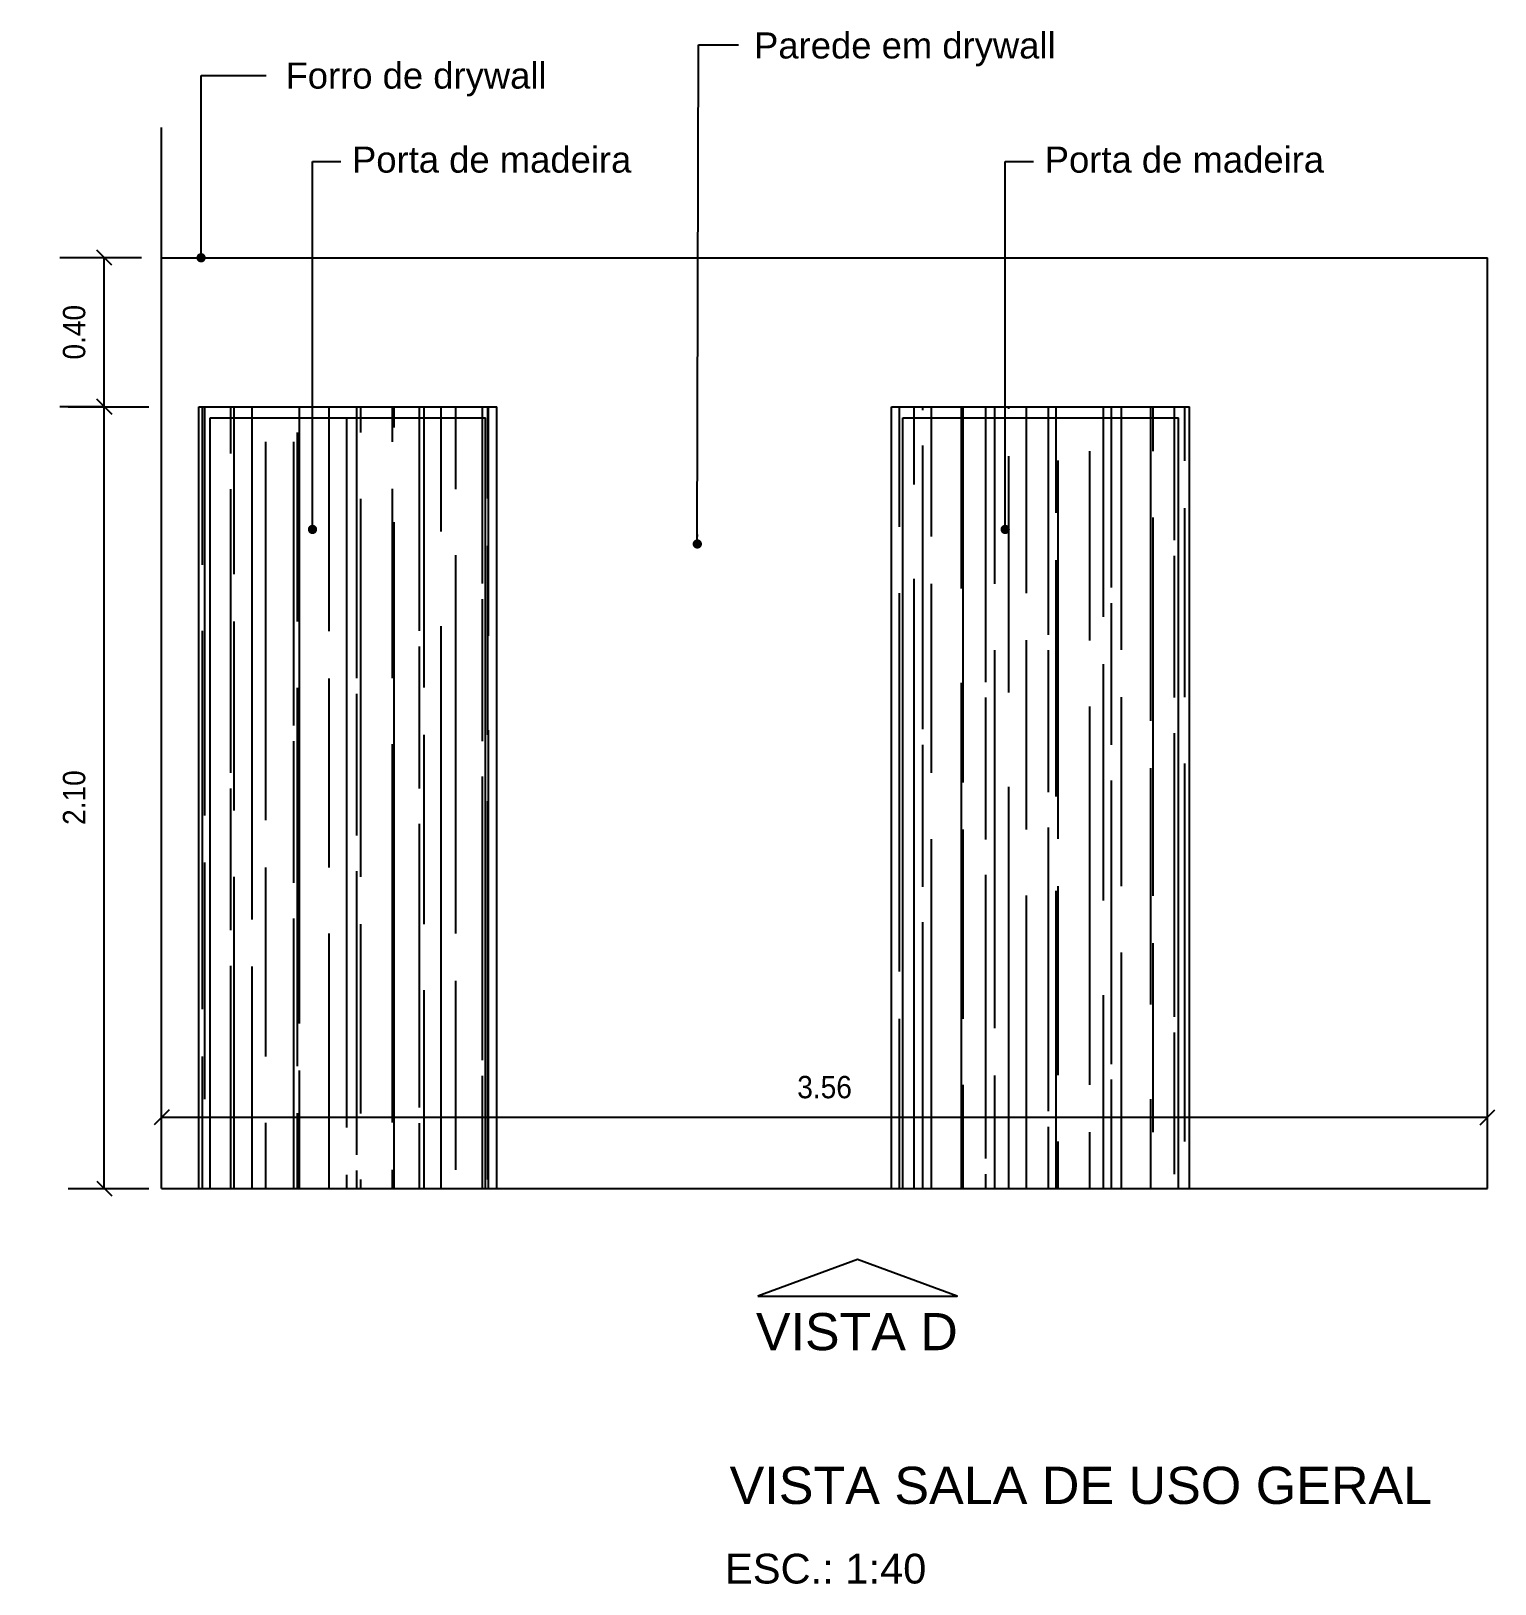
# Model space of a CAD drawing. Header units: millimetres. Extents: x 7034 to 7235, y -465 to -378.
# Drawn here: x 7124.869 to 7128.799, y -400.971 to -396.8 of the extents above; entities that cross this region are included whole.
import ezdxf

# ---------------------------------------------------------------- set-up
doc = ezdxf.new("R2010")
doc.units = ezdxf.units.MM
doc.header["$LTSCALE"] = 0.005
doc.linetypes.add('CONTINUO', pattern=[0])
doc.layers.get('0').update_dxf_attribs({"linetype": 'CONTINUO'})
doc.layers.get('DEFPOINTS').update_dxf_attribs({"linetype": 'CONTINUO', "lineweight": 15})
for name, color, linetype in [('- COTAS', 12, 'Continuous'), ('.DETALHES PRETO', 250, 'Continuous'), ('0-COTAS', 12, 'Continuous'), ('ARQ-TEXTO', 3, 'Continuous'), ('ARQ_ALVENARIA', 6, 'Continuous'), ('ARQ_TXT_AMBIENTE', 3, 'Continuous'), ('DETALHES', 4, 'Continuous'), ('NN_COTA', 1, 'Continuous'), ('NN_GESSO', 5, 'Continuous')]:
    doc.layers.add(name, color=color, linetype=linetype)
doc.layers.add('0-LAYOUT', color=250, linetype='Continuous', lineweight=25)
doc.layers.add('TEXTO', color=7, linetype='Continuous', lineweight=15)
doc.styles.add('50', font='ARIALN.TTF', dxfattribs={"height": 0.1})
doc.styles.add('ARQ', font='arial.ttf', dxfattribs={"width": 0.9})
doc.styles.add('R80-20', font='simplex.shx', dxfattribs={"height": 0.04})
doc.styles.get("Standard").update_dxf_attribs({"font": 'arial.ttf'})
doc.dimstyles.new('1-40', dxfattribs={"dimtxt": 0.06, "dimasz": 0.04, "dimexe": 0.1195, "dimexo": 0.1, "dimgap": 0.05, "dimtad": 1, "dimzin": 0, "dimdsep": 46, "dimtxsty": 'ARQ', "dimblk": 'OBLIQUE', "dimcen": 0.09, "dimclrd": 1, "dimclre": 1, "dimclrt": 7, "dimadec": 0, "dimazin": 0, "dimtm": 1e-09, "dimtfac": 1, "dimtofl": 0, "dimtmove": 0, "dimatfit": 3, "dimfxl": 0.1, "dimfxlon": 1, "dimtolj": 1, "dimtzin": 0, "dimlwd": -1, "dimlwe": -1, "dimarcsym": 0})
doc.dimstyles.new('50', dxfattribs={"dimscale": 0, "dimtxt": 0.1, "dimasz": 0.025, "dimexe": 0.05, "dimexo": 0.05, "dimgap": 0.01, "dimtad": 1, "dimdec": 0, "dimlfac": 100, "dimzin": 0, "dimdsep": 46, "dimtxsty": '50', "dimblk": 'DOT', "dimcen": 0.02, "dimclrd": 1, "dimclre": 1, "dimclrt": 7, "dimadec": 0, "dimazin": 0, "dimtfac": 1, "dimtdec": 0, "dimtofl": 0, "dimtmove": 2, "dimatfit": 2, "dimldrblk": 'DOT', "dimfxl": 0.05, "dimtolj": 1, "dimtzin": 0, "dimlwd": -1, "dimarcsym": 0})

msp = doc.modelspace()

# ---------------------------------------------------------------- texts
at = {"color": 1, "insert": (7126.7432, -400.2436), "char_height": 0.099753, "width": 0.677655, "attachment_point": 1, "style": 'R80-20'}
msp.add_mtext('\\pi0.07182;{\\fArial|b0|i0|c0|p34;VISTA D}', dxfattribs=at)
at = {"layer": 'ARQ_TXT_AMBIENTE', "char_height": 0.07, "attachment_point": 1}
for s, width, gutter_width, heights, insert in [('Parede em drywall ', 0.981748, 0.1003, [0.2334], (7126.81, -396.8038)), ('Forro de drywall', 0.754607, 0, [0.2882], (7125.5519, -396.8847)), ('Porta de madeira', 1.03228, 0, [0.2208], (7125.7304, -397.1104)), ('Porta de madeira', 1.03228, 0, [0.2208], (7127.5904, -397.1104))]:
    msp.add_mtext_dynamic_manual_height_columns(s, width=width, gutter_width=gutter_width, heights=heights, dxfattribs=dict(at, insert=insert))
at = {"layer": 'TEXTO', "attachment_point": 1}
for s, insert, char_height in [('VISTA SALA DE USO GERAL', (7126.7443, -400.6564), 0.1), ('ESC.: 1:40', (7126.7321, -400.8901), 0.08)]:
    msp.add_mtext_dynamic_manual_height_columns(s, width=3.131207, gutter_width=12.5, heights=[0], dxfattribs=dict(at, insert=insert, char_height=char_height))

# ---------------------------------------------------------------- blocks, each defined once
blk = doc.blocks.new('_DOT')
at = {"color": 0, "linetype": 'ByBlock'}
blk.add_line((-0.5, 0), (-1, 0), dxfattribs=at)
at = {"color": 0, "linetype": 'ByBlock', "const_width": 0.5}
blk.add_lwpolyline([(-0.25, 0, 1), (0.25, 0, 1)], format="xyb", close=True, dxfattribs=at)
blk = doc.blocks.new('DOT')
at = {"layer": 'ARQ-TEXTO', "color": 0, "linetype": 'ByBlock'}
blk.add_line((-0.5, 0), (-1, 0), dxfattribs=at)
at = {"layer": 'ARQ-TEXTO', "color": 0, "linetype": 'ByBlock', "const_width": 0.5}
blk.add_lwpolyline([(-0.25, 0, 1), (0.25, 0, 1)], format="xyb", close=True, dxfattribs=at)
blk = doc.blocks.new('seta')
at = {"layer": 'NN_COTA', "transparency": 33554549}
h = blk.add_hatch(dxfattribs=at)
h.set_pattern_fill('ANGLE', color=256)
h.set_pattern_definition([(0, (-0.006, 0.008), (0, 6.985), [5.08, -1.905]), (90, (-0.006, 0.008), (-6.985, 4e-16), [5.08, -1.905])])
h.paths.add_polyline_path([(17.271, -37.7472), (17.5387, -37.846), (17.8064, -37.7472)])
at = {"layer": 'NN_COTA'}
blk.add_lwpolyline([(17.271, -37.7472), (17.8064, -37.7472), (17.5387, -37.846), (17.271, -37.7472)], dxfattribs=at)
blk = doc.blocks.new('_OBLIQUE')
at = {"color": 0, "linetype": 'ByBlock'}
blk.add_line((-0.5, -0.5), (0.5, 0.5), dxfattribs=at)
blk = doc.blocks.new('*D35')
at = {"layer": '- COTAS', "color": 1, "transparency": 16777216}
for p, q in [((7124.9687, -397.8091), (7125.1848, -397.8091)), ((7125.0653, -399.9091), (7125.0653, -397.8091)), ((7124.9687, -399.9091), (7125.1848, -399.9091))]:
    blk.add_line(p, q, dxfattribs=at)
at = {"layer": 'DEFPOINTS', "color": 0, "transparency": 16777216}
for p in [(7124.8687, -397.8091), (7125.0653, -397.8091), (7124.8687, -399.9091)]:
    blk.add_point(p, dxfattribs=at)
at = {"layer": '- COTAS', "color": 1, "transparency": 16777216, "xscale": 0.04, "yscale": 0.04, "zscale": 0.04}
for p, rotation in [((7125.0653, -397.8091), 90), ((7125.0653, -399.9091), 270)]:
    blk.add_blockref('_OBLIQUE', p, dxfattribs=dict(at, rotation=rotation))
at = {"layer": '- COTAS', "color": 7, "transparency": 16777216, "insert": (7124.9846, -398.8591), "char_height": 0.06, "attachment_point": 5, "rotation": 90, "style": 'ARQ'}
blk.add_mtext('\\A1;2.10', dxfattribs=at)
blk = doc.blocks.new('*D36')
at = {"layer": '- COTAS', "color": 1, "transparency": 16777216}
for p, q in [((7125.1653, -397.4091), (7124.9458, -397.4091)), ((7125.0653, -397.8091), (7125.0653, -397.4091)), ((7125.0653, -397.8091), (7124.9458, -397.8091))]:
    blk.add_line(p, q, dxfattribs=at)
at = {"layer": 'DEFPOINTS', "color": 0, "transparency": 16777216}
for p in [(7125.0653, -397.4091), (7125.5278, -397.4091), (7125.0767, -397.8091)]:
    blk.add_point(p, dxfattribs=at)
at = {"layer": '- COTAS', "color": 1, "transparency": 16777216, "xscale": 0.04, "yscale": 0.04, "zscale": 0.04}
for p, rotation in [((7125.0653, -397.4091), 90), ((7125.0653, -397.8091), 270)]:
    blk.add_blockref('_OBLIQUE', p, dxfattribs=dict(at, rotation=rotation))
at = {"layer": '- COTAS', "color": 7, "transparency": 16777216, "insert": (7124.9846, -397.6091), "char_height": 0.06, "attachment_point": 5, "rotation": 90, "style": 'ARQ'}
blk.add_mtext('\\A1;0.40', dxfattribs=at)
blk = doc.blocks.new('*D91')
at = {"layer": '- COTAS', "color": 1, "transparency": 16777216}
for p, q in [((7125.2193, -399.8091), (7125.2193, -399.5983)), ((7128.7793, -399.8091), (7128.7793, -399.5983)), ((7125.2193, -399.7178), (7128.7793, -399.7178))]:
    blk.add_line(p, q, dxfattribs=at)
at = {"layer": 'DEFPOINTS', "color": 0, "transparency": 16777216}
for p in [(7128.7793, -399.7178), (7125.2193, -399.9091), (7128.7793, -399.9091)]:
    blk.add_point(p, dxfattribs=at)
at = {"layer": '- COTAS', "color": 1, "transparency": 16777216, "xscale": 0.04, "yscale": 0.04, "zscale": 0.04, "rotation": 180}
blk.add_blockref('_OBLIQUE', (7125.2193, -399.7178), dxfattribs=at)
at = {"layer": '- COTAS', "color": 1, "transparency": 16777216, "xscale": 0.04, "yscale": 0.04, "zscale": 0.04}
blk.add_blockref('_OBLIQUE', (7128.7793, -399.7178), dxfattribs=at)
at = {"layer": '- COTAS', "color": 7, "transparency": 16777216, "insert": (7126.9993, -399.6371), "char_height": 0.06, "attachment_point": 5, "style": 'ARQ'}
blk.add_mtext('\\A1;3.56', dxfattribs=at)

# ---------------------------------------------------------------- dimensions: what is measured, and where the dimension line sits
at = {"layer": '- COTAS'}
for base, p1, p2, picture, middle in [((7125.0653, -397.4091), (7125.0767, -397.8091), (7125.5278, -397.4091), '*D36', (7124.9846, -397.6091)), ((7125.0653, -397.8091), (7124.8687, -399.9091), (7124.8687, -397.8091), '*D35', (7124.9846, -398.8591))]:
    dim = msp.add_linear_dim(base=base, p1=p1, p2=p2, angle=90, dimstyle='1-40', dxfattribs=at)
    dim.commit()
    dim.dimension.update_dxf_attribs({"geometry": picture, "text_midpoint": middle})
dim = msp.add_linear_dim(base=(7128.7793, -399.7178), p1=(7125.2193, -399.9091), p2=(7128.7793, -399.9091), dimstyle='1-40', dxfattribs=at)
dim.commit()
dim.dimension.update_dxf_attribs({"geometry": '*D91', "text_midpoint": (7126.9993, -399.6371)})

# ---------------------------------------------------------------- hatches: boundary and pattern name
at = {"layer": '.DETALHES PRETO'}
h = msp.add_hatch(dxfattribs=at)
h.set_pattern_fill('AR-RROOF', color=33, scale=0.005, angle=90)
h.paths.add_polyline_path([(7126.0893, -397.8391), (7125.3493, -397.8391), (7125.3493, -399.9091), (7126.0893, -399.9091)], flags=17)
h.paths.add_polyline_path([(7126.1193, -397.8091), (7125.3193, -397.8091), (7125.3193, -399.9091), (7125.3493, -399.9091), (7125.3493, -397.8391), (7126.0893, -397.8391), (7126.0893, -399.9091), (7126.1193, -399.9091)])
h = msp.add_hatch(dxfattribs=at)
h.set_pattern_fill('AR-RROOF', color=33, scale=0.005, angle=90)
h.paths.add_polyline_path([(7127.9493, -397.8391), (7127.2093, -397.8391), (7127.2093, -399.9091), (7127.9493, -399.9091)], flags=17)
h.paths.add_polyline_path([(7127.9793, -397.8091), (7127.1793, -397.8091), (7127.1793, -399.9091), (7127.2093, -399.9091), (7127.2093, -397.8391), (7127.9493, -397.8391), (7127.9493, -399.9091), (7127.9793, -399.9091)])

# ---------------------------------------------------------------- linework, layer by layer
at = {"layer": '0-LAYOUT', "linetype": 'ByBlock'}
for p, q in [((7125.3193, -399.9091), (7125.3193, -397.8091)), ((7125.3193, -397.8091), (7126.1193, -397.8091)), ((7125.3493, -397.8391), (7126.0893, -397.8391)), ((7125.3493, -399.9091), (7125.3493, -397.8391)), ((7126.0893, -399.9091), (7126.0893, -397.8391)), ((7126.1193, -399.9091), (7126.1193, -397.8091)), ((7127.1793, -397.8091), (7127.9793, -397.8091)), ((7127.1793, -399.9091), (7127.1793, -397.8091)), ((7127.2093, -397.8391), (7127.9493, -397.8391)), ((7127.2093, -399.9091), (7127.2093, -397.8391)), ((7127.9493, -399.9091), (7127.9493, -397.8391)), ((7127.9793, -399.9091), (7127.9793, -397.8091))]:
    msp.add_line(p, q, dxfattribs=at)
at = {"layer": 'ARQ_ALVENARIA'}
for p, q in [((7125.2193, -399.9091), (7125.2193, -397.0591)), ((7128.7793, -399.9091), (7128.7793, -397.4091)), ((7125.2193, -399.9091), (7128.7793, -399.9091))]:
    msp.add_line(p, q, dxfattribs=at)
at = {"layer": 'DETALHES'}
msp.add_line((7125.2193, -397.4091), (7128.7793, -397.4091), dxfattribs=at)

# ---------------------------------------------------------------- block references
at = {"layer": 'NN_GESSO', "xscale": -1, "rotation": 180}
msp.add_blockref('seta', (7109.5488, -437.9454), dxfattribs=at)

msp.set_redraw_order([(e.dxf.handle, doc.entitydb.next_handle()) for e in msp.query("TEXT MTEXT ATTDEF DIMENSION ARC_DIMENSION")])  # texts and dimensions are drawn at this point

# ---------------------------------------------------------------- leaders
at = {"layer": '0-COTAS'}
for points in [[(7126.6576, -398.1778), (7126.6612, -396.8373), (7126.7678, -396.8373)], [(7125.3251, -397.4091), (7125.3251, -396.9197), (7125.5001, -396.9197)], [(7125.6243, -398.1387), (7125.6243, -397.1503), (7125.7, -397.1503)], [(7127.4843, -398.1387), (7127.4843, -397.1503), (7127.56, -397.1503)]]:
    msp.add_leader(points, dimstyle='50', override={"dimscale": 1, "dimtad": 0, "dimldrblk": 'DOT'}, dxfattribs=at)

doc.saveas('drawing.dxf')
